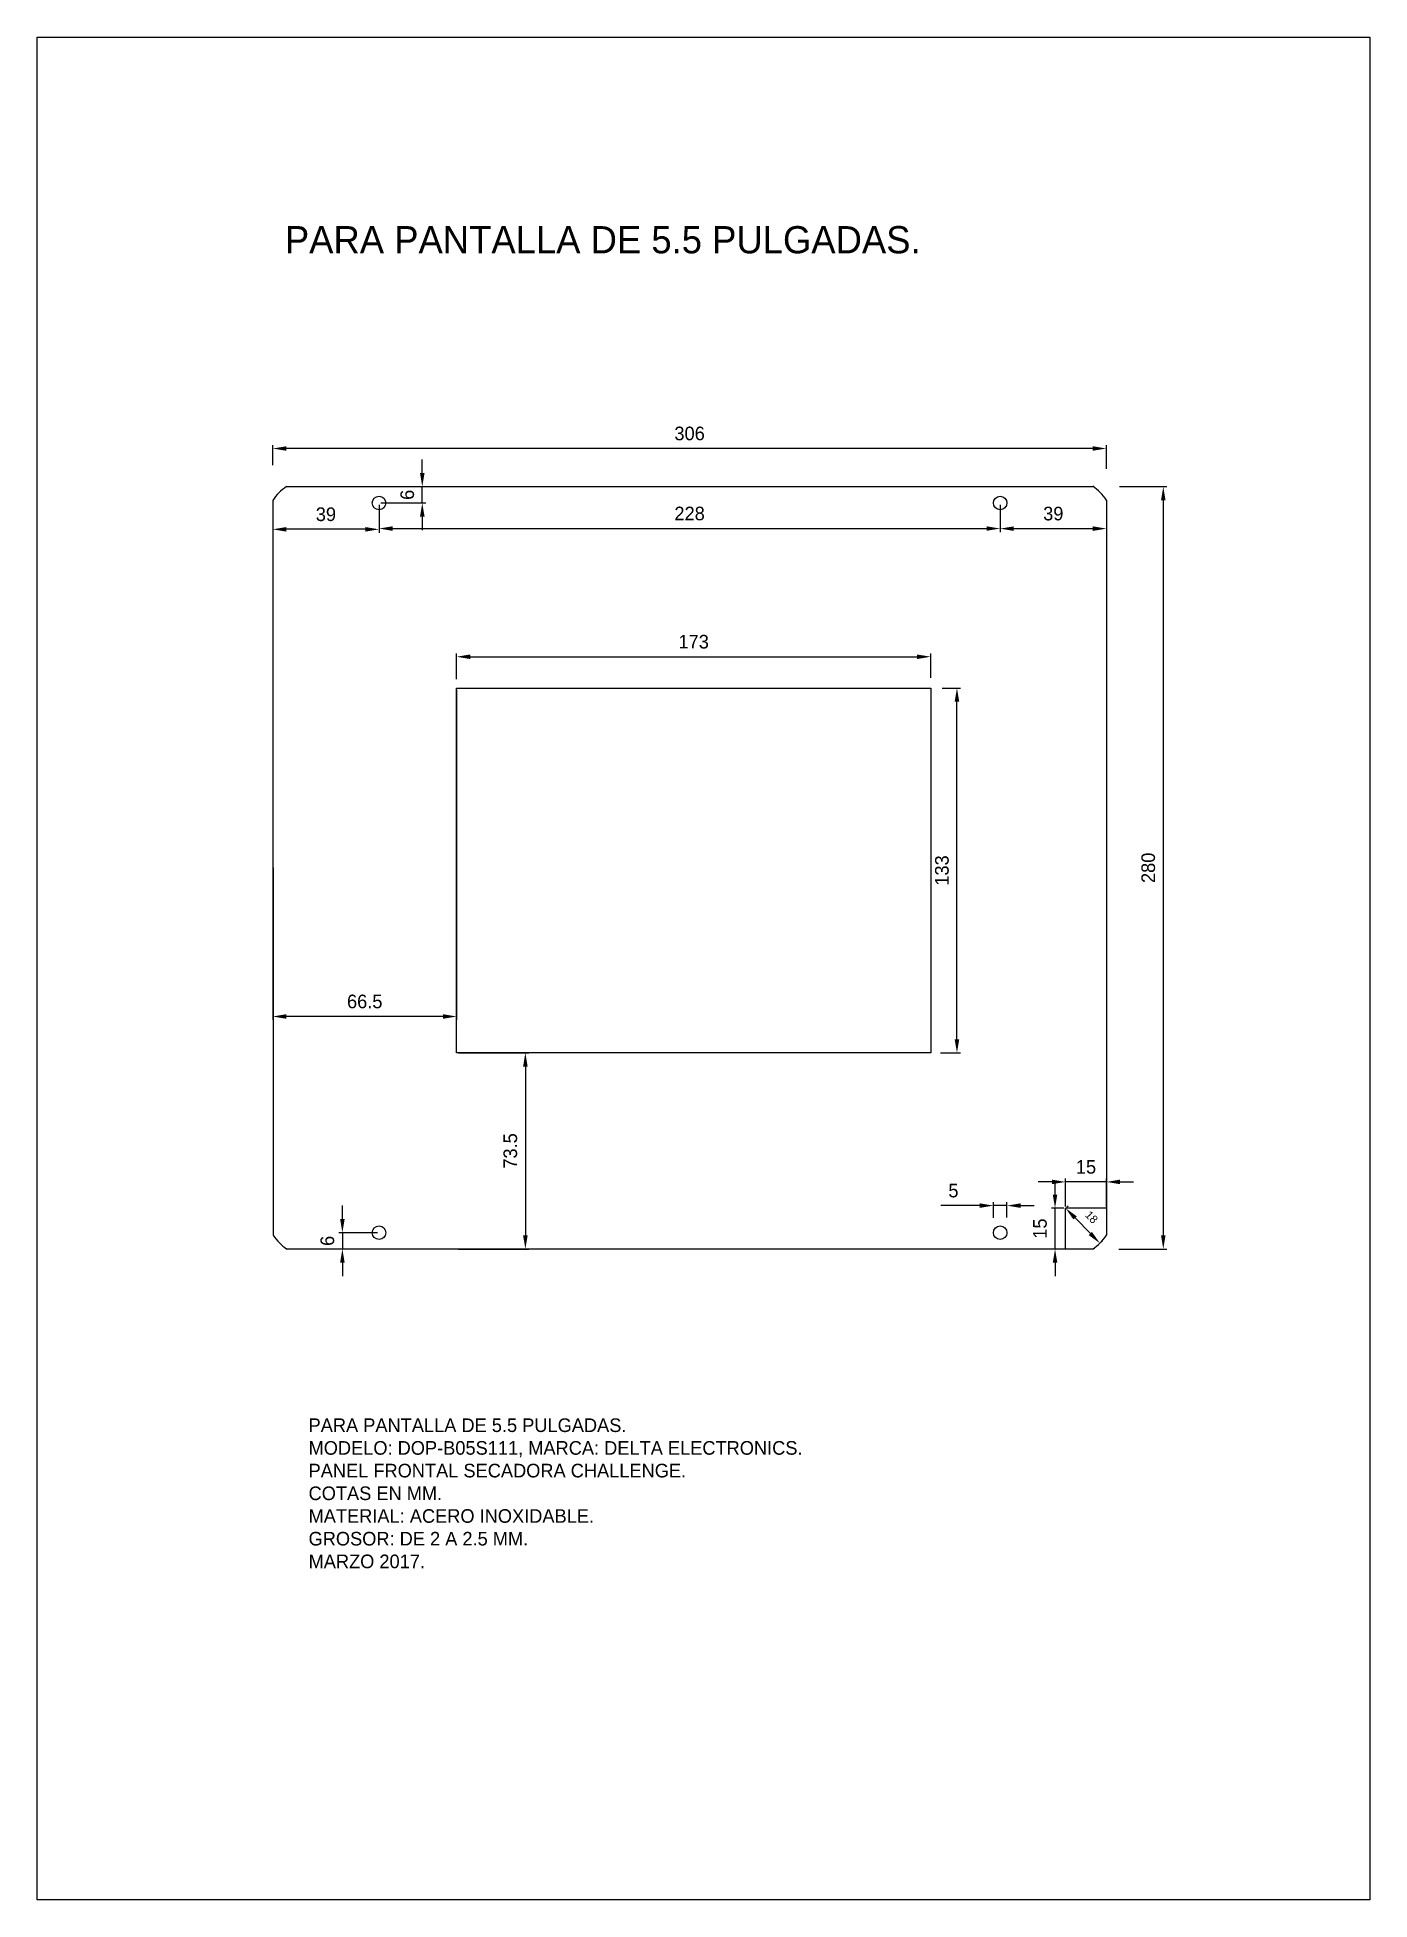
# Model space of a CAD drawing. Header units: millimetres. Extents: x 608 to 3138, y 804 to 1552.
# Drawn here: x 2110 to 2599, y 857 to 1541 of the extents above; entities that cross this region are included whole.
import ezdxf

# ---------------------------------------------------------------- set-up
doc = ezdxf.new("R2010")
doc.units = ezdxf.units.MM
doc.dimstyles.new('ISO-25', dxfattribs={"dimtxt": 2.5, "dimasz": 2.5, "dimexe": 1.25, "dimexo": 0.625, "dimtad": 1, "dimtxsty": 'Standard', "dimcen": 2.5, "dimadec": 0, "dimazin": 0, "dimtfac": 1, "dimtmove": 0, "dimatfit": 3, "dimfxl": 1, "dimarcsym": 0})

msp = doc.modelspace()

# ---------------------------------------------------------------- texts
at = {"width": 322.4856, "attachment_point": 1}
for s, insert, char_height in [('PARA PANTALLA DE 5.5 PULGADAS.', (2201.153, 1472.11), 10), ('PARA PANTALLA DE 5.5 PULGADAS.\\PMODELO: DOP-B05S111, MARCA: DELTA ELECTRONICS.\\PPANEL FRONTAL SECADORA CHALLENGE.     \\PCOTAS EN MM.\\PMATERIAL: ACERO INOXIDABLE.\\PGROSOR: DE 2 A 2.5 MM.\\PMARZO 2017.', (2209.851, 1034.213), 5)]:
    msp.add_mtext(s, dxfattribs=dict(at, insert=insert, char_height=char_height))

# ---------------------------------------------------------------- blocks, each defined once
blk = doc.blocks.new('*D36')
at = {"color": 0, "lineweight": -2, "transparency": 16777216}
for p, q in [((2196.71, 1384.28), (2196.71, 1391.68)), ((2497.71, 1390.43), (2201.71, 1390.43)), ((2502.71, 1383), (2502.71, 1391.68))]:
    blk.add_line(p, q, dxfattribs=at)
at = {"color": 0, "transparency": 16777216}
for points in [[(2201.71, 1391.26), (2201.71, 1389.6), (2196.71, 1390.43)], [(2497.71, 1391.26), (2497.71, 1389.6), (2502.71, 1390.43)]]:
    blk.add_solid(points, dxfattribs=at)
at = {"layer": 'Defpoints', "color": 0, "transparency": 16777216}
for p in [(2196.71, 1390.43), (2196.71, 1383.66), (2502.71, 1382.38)]:
    blk.add_point(p, dxfattribs=at)
at = {"color": 0, "transparency": 16777216, "insert": (2349.71, 1395.93), "char_height": 5, "attachment_point": 5}
blk.add_mtext('306', dxfattribs=at)
blk = doc.blocks.new('*D37')
at = {"color": 0, "lineweight": -2, "transparency": 16777216}
for p, q in [((2507.56, 1376.42), (2524.83, 1376.42)), ((2523.58, 1371.42), (2523.58, 1101.42)), ((2507.24, 1096.42), (2524.83, 1096.42))]:
    blk.add_line(p, q, dxfattribs=at)
at = {"color": 0, "transparency": 16777216}
for points in [[(2522.75, 1371.42), (2524.41, 1371.42), (2523.58, 1376.42)], [(2522.75, 1101.42), (2524.41, 1101.42), (2523.58, 1096.42)]]:
    blk.add_solid(points, dxfattribs=at)
at = {"layer": 'Defpoints', "color": 0, "transparency": 16777216}
for p in [(2506.93, 1376.42), (2506.61, 1096.42), (2523.58, 1096.42)]:
    blk.add_point(p, dxfattribs=at)
at = {"color": 0, "transparency": 16777216, "insert": (2518.08, 1236.42), "char_height": 5, "attachment_point": 5, "rotation": 90}
blk.add_mtext('280', dxfattribs=at)
blk = doc.blocks.new('*D38')
at = {"color": 0, "lineweight": -2, "transparency": 16777216}
for p, q in [((2235.71, 1369.8), (2235.71, 1359.78)), ((2463.71, 1369.8), (2463.71, 1359.78)), ((2240.71, 1361.03), (2458.71, 1361.03))]:
    blk.add_line(p, q, dxfattribs=at)
at = {"color": 0, "transparency": 16777216}
for points in [[(2240.71, 1361.86), (2240.71, 1360.2), (2235.71, 1361.03)], [(2458.71, 1361.86), (2458.71, 1360.2), (2463.71, 1361.03)]]:
    blk.add_solid(points, dxfattribs=at)
at = {"layer": 'Defpoints', "color": 0, "transparency": 16777216}
for p in [(2235.71, 1370.42), (2463.71, 1370.42), (2463.71, 1361.03)]:
    blk.add_point(p, dxfattribs=at)
at = {"color": 0, "transparency": 16777216, "insert": (2349.71, 1366.53), "char_height": 5, "attachment_point": 5}
blk.add_mtext('228', dxfattribs=at)
blk = doc.blocks.new('*D39')
at = {"color": 0, "lineweight": -2, "transparency": 16777216}
for p, q in [((2463.71, 1369.8), (2463.71, 1359.75)), ((2502.71, 1369.8), (2502.71, 1359.75)), ((2468.71, 1361), (2497.71, 1361))]:
    blk.add_line(p, q, dxfattribs=at)
at = {"color": 0, "transparency": 16777216}
for points in [[(2468.71, 1361.83), (2468.71, 1360.16), (2463.71, 1361)], [(2497.71, 1361.83), (2497.71, 1360.16), (2502.71, 1361)]]:
    blk.add_solid(points, dxfattribs=at)
at = {"layer": 'Defpoints', "color": 0, "transparency": 16777216}
for p in [(2463.71, 1370.42), (2502.71, 1370.42), (2502.71, 1361)]:
    blk.add_point(p, dxfattribs=at)
at = {"color": 0, "transparency": 16777216, "insert": (2483.21, 1366.5), "char_height": 5, "attachment_point": 5}
blk.add_mtext('39', dxfattribs=at)
blk = doc.blocks.new('*D40')
at = {"color": 0, "lineweight": -2, "transparency": 16777216}
for p, q in [((2196.71, 1369.8), (2196.71, 1359.5)), ((2235.71, 1369.8), (2235.71, 1359.5)), ((2230.71, 1360.75), (2201.71, 1360.75))]:
    blk.add_line(p, q, dxfattribs=at)
at = {"color": 0, "transparency": 16777216}
for points in [[(2201.71, 1361.58), (2201.71, 1359.91), (2196.71, 1360.75)], [(2230.71, 1361.58), (2230.71, 1359.91), (2235.71, 1360.75)]]:
    blk.add_solid(points, dxfattribs=at)
at = {"layer": 'Defpoints', "color": 0, "transparency": 16777216}
for p in [(2196.71, 1370.42), (2235.71, 1370.42), (2196.71, 1360.75)]:
    blk.add_point(p, dxfattribs=at)
at = {"color": 0, "transparency": 16777216, "insert": (2216.21, 1366.25), "char_height": 5, "attachment_point": 5}
blk.add_mtext('39', dxfattribs=at)
blk = doc.blocks.new('*D41')
at = {"color": 0, "lineweight": -2, "transparency": 16777216}
for p, q in [((2264.2, 1305.72), (2264.2, 1315.2)), ((2269.2, 1313.95), (2433.2, 1313.95)), ((2438.2, 1306.26), (2438.2, 1315.2))]:
    blk.add_line(p, q, dxfattribs=at)
at = {"color": 0, "transparency": 16777216}
for points in [[(2269.2, 1314.78), (2269.2, 1313.11), (2264.2, 1313.95)], [(2433.2, 1314.78), (2433.2, 1313.11), (2438.2, 1313.95)]]:
    blk.add_solid(points, dxfattribs=at)
at = {"layer": 'Defpoints', "color": 0, "transparency": 16777216}
for p in [(2438.2, 1313.95), (2264.2, 1305.1), (2438.2, 1305.64)]:
    blk.add_point(p, dxfattribs=at)
at = {"color": 0, "transparency": 16777216, "insert": (2351.2, 1319.45), "char_height": 5, "attachment_point": 5}
blk.add_mtext('173', dxfattribs=at)
blk = doc.blocks.new('*D42')
at = {"color": 0, "lineweight": -2, "transparency": 16777216}
for p, q in [((2442.46, 1302.45), (2449.1, 1302.45)), ((2447.85, 1173.45), (2447.85, 1297.45)), ((2441.76, 1168.45), (2449.1, 1168.45))]:
    blk.add_line(p, q, dxfattribs=at)
at = {"color": 0, "transparency": 16777216}
for points in [[(2447.01, 1297.45), (2448.68, 1297.45), (2447.85, 1302.45)], [(2447.01, 1173.45), (2448.68, 1173.45), (2447.85, 1168.45)]]:
    blk.add_solid(points, dxfattribs=at)
at = {"layer": 'Defpoints', "color": 0, "transparency": 16777216}
for p in [(2441.84, 1302.45), (2447.85, 1302.45), (2441.14, 1168.45)]:
    blk.add_point(p, dxfattribs=at)
at = {"color": 0, "transparency": 16777216, "insert": (2442.35, 1235.45), "char_height": 5, "attachment_point": 5, "rotation": 90}
blk.add_mtext('133', dxfattribs=at)
blk = doc.blocks.new('*D43')
at = {"color": 0, "lineweight": -2, "transparency": 16777216}
for p, q in [((2222.26, 1107.42), (2222.26, 1112.42)), ((2235.09, 1102.42), (2221.01, 1102.42)), ((2222.26, 1102.42), (2222.26, 1096.42)), ((2234.86, 1096.42), (2221.01, 1096.42)), ((2222.26, 1091.42), (2222.26, 1086.42))]:
    blk.add_line(p, q, dxfattribs=at)
at = {"color": 0, "transparency": 16777216}
for points in [[(2221.43, 1107.42), (2223.1, 1107.42), (2222.26, 1102.42)], [(2221.43, 1091.42), (2223.1, 1091.42), (2222.26, 1096.42)]]:
    blk.add_solid(points, dxfattribs=at)
at = {"layer": 'Defpoints', "color": 0, "transparency": 16777216}
for p in [(2235.71, 1102.42), (2222.26, 1096.42), (2235.49, 1096.42)]:
    blk.add_point(p, dxfattribs=at)
at = {"color": 0, "transparency": 16777216, "insert": (2216.76, 1099.42), "char_height": 5, "attachment_point": 5, "rotation": 90}
blk.add_mtext('6', dxfattribs=at)
blk = doc.blocks.new('*D44')
at = {"color": 0, "lineweight": -2, "transparency": 16777216}
for p, q in [((2251.59, 1381.42), (2251.59, 1386.42)), ((2236.35, 1376.42), (2252.84, 1376.42)), ((2251.59, 1370.42), (2251.59, 1376.42)), ((2236.34, 1370.42), (2252.84, 1370.42)), ((2251.59, 1365.42), (2251.59, 1360.42))]:
    blk.add_line(p, q, dxfattribs=at)
at = {"color": 0, "transparency": 16777216}
for points in [[(2250.76, 1381.42), (2252.43, 1381.42), (2251.59, 1376.42)], [(2250.76, 1365.42), (2252.43, 1365.42), (2251.59, 1370.42)]]:
    blk.add_solid(points, dxfattribs=at)
at = {"layer": 'Defpoints', "color": 0, "transparency": 16777216}
for p in [(2235.73, 1376.42), (2251.59, 1376.42), (2235.71, 1370.42)]:
    blk.add_point(p, dxfattribs=at)
at = {"color": 0, "transparency": 16777216, "insert": (2246.09, 1373.42), "char_height": 5, "attachment_point": 5, "rotation": 90}
blk.add_mtext('6', dxfattribs=at)
blk = doc.blocks.new('*D45')
at = {"color": 0, "lineweight": -2, "transparency": 16777216}
for p, q in [((2456.21, 1112.36), (2441.88, 1112.36)), ((2461.21, 1107.92), (2461.21, 1113.61)), ((2466.21, 1112.36), (2461.21, 1112.36)), ((2466.21, 1108.03), (2466.21, 1113.61)), ((2471.21, 1112.36), (2476.21, 1112.36))]:
    blk.add_line(p, q, dxfattribs=at)
at = {"color": 0, "transparency": 16777216}
for points in [[(2456.21, 1113.2), (2456.21, 1111.53), (2461.21, 1112.36)], [(2471.21, 1113.2), (2471.21, 1111.53), (2466.21, 1112.36)]]:
    blk.add_solid(points, dxfattribs=at)
at = {"layer": 'Defpoints', "color": 0, "transparency": 16777216}
for p in [(2461.21, 1112.36), (2461.21, 1107.3), (2466.21, 1107.41)]:
    blk.add_point(p, dxfattribs=at)
at = {"color": 0, "transparency": 16777216, "insert": (2446.55, 1117.86), "char_height": 5, "attachment_point": 5}
blk.add_mtext('5', dxfattribs=at)
blk = doc.blocks.new('*D47')
at = {"color": 0, "lineweight": -2, "transparency": 16777216}
for p, q in [((2196.71, 1301.82), (2196.71, 1180.57)), ((2264.2, 1301.82), (2264.2, 1180.57)), ((2259.2, 1181.82), (2201.71, 1181.82))]:
    blk.add_line(p, q, dxfattribs=at)
at = {"color": 0, "transparency": 16777216}
for points in [[(2201.71, 1182.66), (2201.71, 1180.99), (2196.71, 1181.82)], [(2259.2, 1182.66), (2259.2, 1180.99), (2264.2, 1181.82)]]:
    blk.add_solid(points, dxfattribs=at)
at = {"layer": 'Defpoints', "color": 0, "transparency": 16777216}
for p in [(2196.71, 1302.45), (2264.2, 1302.45), (2196.71, 1181.82)]:
    blk.add_point(p, dxfattribs=at)
at = {"color": 0, "transparency": 16777216, "insert": (2230.46, 1187.32), "char_height": 5, "attachment_point": 5}
blk.add_mtext('66.5', dxfattribs=at)
blk = doc.blocks.new('*D48')
at = {"color": 0, "lineweight": -2, "transparency": 16777216}
for p, q in [((2264.83, 1168.45), (2290.68, 1168.45)), ((2289.43, 1163.45), (2289.43, 1101.42)), ((2264.83, 1096.42), (2290.68, 1096.42))]:
    blk.add_line(p, q, dxfattribs=at)
at = {"color": 0, "transparency": 16777216}
for points in [[(2288.59, 1163.45), (2290.26, 1163.45), (2289.43, 1168.45)], [(2288.59, 1101.42), (2290.26, 1101.42), (2289.43, 1096.42)]]:
    blk.add_solid(points, dxfattribs=at)
at = {"layer": 'Defpoints', "color": 0, "transparency": 16777216}
for p in [(2264.2, 1168.45), (2264.2, 1096.42), (2289.43, 1096.42)]:
    blk.add_point(p, dxfattribs=at)
at = {"color": 0, "transparency": 16777216, "insert": (2283.93, 1132.44), "char_height": 5, "attachment_point": 5, "rotation": 90}
blk.add_mtext('73.5', dxfattribs=at)
blk = doc.blocks.new('*D46')
at = {"color": 0, "lineweight": -2, "transparency": 16777216}
for p, q in [((2488.16, 1111.86), (2488.61, 1112.3)), ((2496.83, 1102.1), (2491.21, 1107.85)), ((2500.77, 1098.97), (2501.22, 1099.41))]:
    blk.add_line(p, q, dxfattribs=at)
at = {"color": 0, "transparency": 16777216}
for points in [[(2491.81, 1108.43), (2490.61, 1107.26), (2487.71, 1111.42)], [(2497.42, 1102.69), (2496.23, 1101.52), (2500.33, 1098.53)]]:
    blk.add_solid(points, dxfattribs=at)
at = {"layer": 'Defpoints', "color": 0, "transparency": 16777216}
for p in [(2487.71, 1111.42), (2487.71, 1111.42), (2500.33, 1098.53)]:
    blk.add_point(p, dxfattribs=at)
at = {"color": 0, "transparency": 16777216, "insert": (2497.24, 1108.12), "char_height": 3, "attachment_point": 5, "rotation": 314.37789}
blk.add_mtext('18', dxfattribs=at)
blk = doc.blocks.new('*D49')
at = {"color": 0, "lineweight": -2, "transparency": 16777216}
for p, q in [((2487.71, 1112.05), (2487.71, 1122.32)), ((2502.71, 1112.05), (2502.71, 1122.32)), ((2482.71, 1121.07), (2477.71, 1121.07)), ((2502.71, 1121.07), (2487.71, 1121.07)), ((2507.71, 1121.07), (2512.71, 1121.07))]:
    blk.add_line(p, q, dxfattribs=at)
at = {"color": 0, "transparency": 16777216}
for points in [[(2482.71, 1121.91), (2482.71, 1120.24), (2487.71, 1121.07)], [(2507.71, 1121.91), (2507.71, 1120.24), (2502.71, 1121.07)]]:
    blk.add_solid(points, dxfattribs=at)
at = {"layer": 'Defpoints', "color": 0, "transparency": 16777216}
for p in [(2487.71, 1121.07), (2487.71, 1111.42), (2502.71, 1111.42)]:
    blk.add_point(p, dxfattribs=at)
at = {"color": 0, "transparency": 16777216, "insert": (2495.21, 1126.57), "char_height": 5, "attachment_point": 5}
blk.add_mtext('15', dxfattribs=at)
blk = doc.blocks.new('*D50')
at = {"color": 0, "lineweight": -2, "transparency": 16777216}
for p, q in [((2483.85, 1116.42), (2483.85, 1121.42)), ((2487.09, 1111.42), (2482.6, 1111.42)), ((2483.85, 1096.42), (2483.85, 1111.42)), ((2487.09, 1096.42), (2482.6, 1096.42)), ((2483.85, 1091.42), (2483.85, 1086.42))]:
    blk.add_line(p, q, dxfattribs=at)
at = {"color": 0, "transparency": 16777216}
for points in [[(2483.01, 1116.42), (2484.68, 1116.42), (2483.85, 1111.42)], [(2483.01, 1091.42), (2484.68, 1091.42), (2483.85, 1096.42)]]:
    blk.add_solid(points, dxfattribs=at)
at = {"layer": 'Defpoints', "color": 0, "transparency": 16777216}
for p in [(2483.85, 1111.42), (2487.71, 1111.42), (2487.71, 1096.42)]:
    blk.add_point(p, dxfattribs=at)
at = {"color": 0, "transparency": 16777216, "insert": (2478.35, 1103.92), "char_height": 5, "attachment_point": 5, "rotation": 90}
blk.add_mtext('15', dxfattribs=at)

# ---------------------------------------------------------------- dimensions: what is measured, and where the dimension line sits
for base, p1, p2, picture, middle in [((2196.713, 1390.43), (2502.713, 1382.38), (2196.713, 1383.656), '*D36', (2349.713, 1390.43)), ((2196.713, 1360.747), (2235.713, 1370.421), (2196.713, 1370.421), '*D40', (2216.213, 1360.747))]:
    dim = msp.add_linear_dim(base=base, p1=p1, p2=p2, dimstyle='ISO-25', override={"dimtxt": 5, "dimasz": 5, "dimgap": 3})
    dim.commit()
    dim.dimension.update_dxf_attribs({"geometry": picture, "text_midpoint": middle, "dimtype": 160})
for base, p1, p2, picture, middle in [((2251.594, 1376.421), (2235.713, 1370.421), (2235.726, 1376.421), '*D44', (2251.594, 1373.421)), ((2523.58, 1096.421), (2506.93, 1376.421), (2506.613, 1096.421), '*D37', (2523.58, 1236.421)), ((2222.263, 1096.421), (2235.713, 1102.421), (2235.49, 1096.421), '*D43', (2222.263, 1099.421))]:
    dim = msp.add_linear_dim(base=base, p1=p1, p2=p2, angle=90, dimstyle='ISO-25', override={"dimtxt": 5, "dimasz": 5, "dimgap": 3})
    dim.commit()
    dim.dimension.update_dxf_attribs({"geometry": picture, "text_midpoint": middle, "dimtype": 160})
for base, p1, p2, picture, middle in [((2463.713, 1361.031), (2235.713, 1370.421), (2463.713, 1370.421), '*D38', (2349.713, 1366.531)), ((2502.713, 1360.998), (2463.713, 1370.421), (2502.713, 1370.421), '*D39', (2483.213, 1366.498)), ((2461.213, 1112.362), (2466.213, 1107.41), (2461.213, 1107.3), '*D45', (2446.546, 1117.862))]:
    dim = msp.add_linear_dim(base=base, p1=p1, p2=p2, dimstyle='ISO-25', override={"dimtxt": 5, "dimasz": 5, "dimgap": 3})
    dim.commit()
    dim.dimension.update_dxf_attribs({"geometry": picture, "text_midpoint": middle})
dim = msp.add_linear_dim(base=(2438.202, 1313.947), p1=(2264.202, 1305.096), p2=(2438.202, 1305.636), text='173', dimstyle='ISO-25', override={"dimtxt": 5, "dimasz": 5, "dimgap": 3})
dim.commit()
dim.dimension.update_dxf_attribs({"geometry": '*D41', "text_midpoint": (2351.202, 1313.947), "dimtype": 160})
dim = msp.add_linear_dim(base=(2196.713, 1181.823), p1=(2264.202, 1302.45), p2=(2196.713, 1302.45), text='66.5', dimstyle='ISO-25', override={"dimtxt": 5, "dimasz": 5, "dimgap": 3})
dim.commit()
dim.dimension.update_dxf_attribs({"geometry": '*D47', "text_midpoint": (2230.457, 1187.323)})
dim = msp.add_linear_dim(base=(2447.848, 1302.45), p1=(2441.136, 1168.45), p2=(2441.838, 1302.45), angle=90, text='133', dimstyle='ISO-25', override={"dimtxt": 5, "dimasz": 5, "dimgap": 3})
dim.commit()
dim.dimension.update_dxf_attribs({"geometry": '*D42', "text_midpoint": (2442.348, 1235.45)})
dim = msp.add_linear_dim(base=(2289.428, 1096.421), p1=(2264.202, 1168.45), p2=(2264.202, 1096.421), angle=90, text='73.5', dimstyle='ISO-25', override={"dimtxt": 5, "dimasz": 5, "dimgap": 3})
dim.commit()
dim.dimension.update_dxf_attribs({"geometry": '*D48', "text_midpoint": (2289.428, 1132.436), "dimtype": 160})
dim = msp.add_aligned_dim(p1=(2502.713, 1111.421), p2=(2487.713, 1111.421), distance=-9.652, dimstyle='ISO-25', override={"dimtxt": 5, "dimasz": 5, "dimgap": 3})
dim.commit()
dim.dimension.update_dxf_attribs({"geometry": '*D49', "text_midpoint": (2495.213, 1126.573)})
dim = msp.add_linear_dim(base=(2483.847, 1111.421), p1=(2487.713, 1096.421), p2=(2487.713, 1111.421), angle=90, dimstyle='ISO-25', override={"dimtxt": 5, "dimasz": 5, "dimgap": 3})
dim.commit()
dim.dimension.update_dxf_attribs({"geometry": '*D50', "text_midpoint": (2478.347, 1103.921)})
dim = msp.add_aligned_dim(p1=(2500.326, 1098.531), p2=(2487.713, 1111.421), distance=0, text='18', dimstyle='ISO-25', override={"dimtxt": 3, "dimasz": 5, "dimgap": 3})
dim.commit()
dim.dimension.update_dxf_attribs({"geometry": '*D46', "text_midpoint": (2497.236, 1108.123)})

# ---------------------------------------------------------------- linework, layer by layer
for p, q in [((2201.734, 1376.421), (2497.874, 1376.421)), ((2196.713, 1371.415), (2196.859, 1101.471)), ((2502.713, 1371.514), (2502.713, 1101.471)), ((2264.202, 1302.45), (2438.202, 1302.45)), ((2264.202, 1168.45), (2264.202, 1302.45)), ((2438.202, 1302.45), (2438.202, 1168.45)), ((2438.202, 1168.45), (2264.202, 1168.45)), ((2502.713, 1111.421), (2487.713, 1111.421)), ((2487.713, 1096.421), (2487.713, 1111.421)), ((2497.662, 1096.421), (2201.91, 1096.421))]:
    msp.add_line(p, q)
msp.add_lwpolyline([(2110.265, 1541.473), (2599.36, 1541.473), (2599.36, 857.43), (2110.265, 857.43)], close=True)
for centre in [(2235.713, 1370.421), (2463.713, 1370.421), (2235.713, 1102.421), (2463.713, 1102.421)]:
    msp.add_circle(centre, 2.5)
for centre, start, end in [((2211.683, 1361.421), 123.55731, 146.44269), ((2487.713, 1361.564), 33.55731, 56.44269), ((2211.859, 1111.421), 213.55731, 236.44269), ((2487.713, 1111.421), 303.55731, 326.44269)]:
    msp.add_arc(centre, 18, start, end)

msp.set_redraw_order([(e.dxf.handle, doc.entitydb.next_handle()) for e in msp.query("TEXT MTEXT ATTDEF DIMENSION ARC_DIMENSION")])  # texts and dimensions are drawn at this point

doc.saveas('drawing.dxf')
